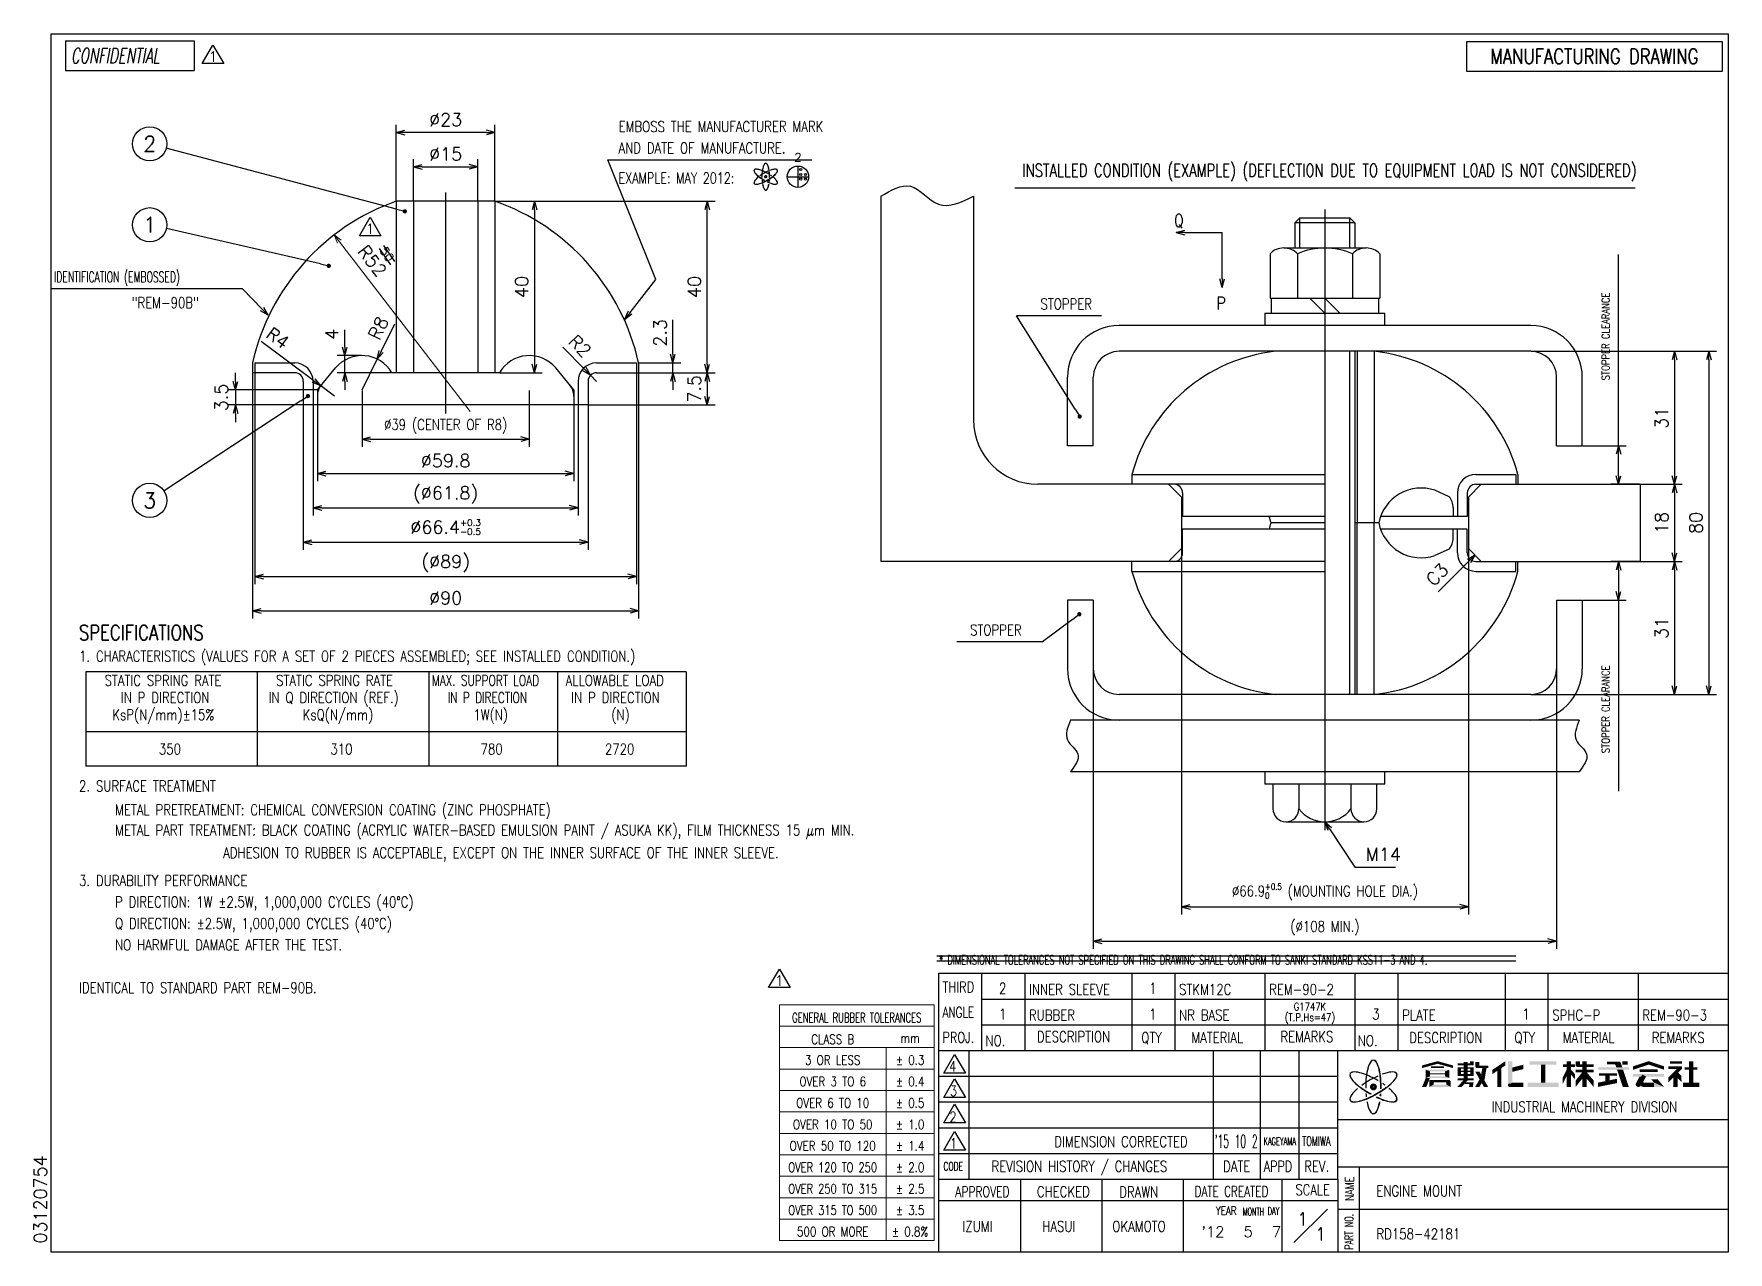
# Model space of a CAD drawing. Extents: x 4 to 399, y 0 to 284.
import ezdxf
from ezdxf.enums import TextEntityAlignment as Align

# ---------------------------------------------------------------- set-up
doc = ezdxf.new("R2010")
doc.units = 0
doc.header["$LTSCALE"] = 8
doc.linetypes.add('CENTER', pattern=[50.8, 31.75, -6.35, 6.35, -6.35])
doc.layers.get('0').update_dxf_attribs({"linetype": 'CONTINUOUS'})
for name, color, linetype in [('1', 4, 'CONTINUOUS'), ('CENTER', 1, 'CENTER'), ('GAWA', 2, 'CONTINUOUS'), ('SCALE', 4, 'CONTINUOUS')]:
    doc.layers.add(name, color=color, linetype=linetype)
for name, color, linetype, lineweight in [('AM_1', 4, 'CONTINUOUS', 20), ('AM_5_SCALE', 4, 'CONTINUOUS', 20), ('AM_6_TEXT', 4, 'CONTINUOUS', 20)]:
    doc.layers.add(name, color=color, linetype=linetype, lineweight=lineweight)
doc.styles.add('ITL-SET', font='ITALIC', dxfattribs={"bigfont": 'BIGFONT'})
doc.styles.add('ROMANS_EN', font='romans.shx')
doc.styles.get("Standard").update_dxf_attribs({"font": 'TXT', "bigfont": 'BIGFONT'})
doc.dimstyles.new('AM_JIS$4', dxfattribs={"dimtxt": 3, "dimasz": 2, "dimexe": 1.8, "dimexo": 1, "dimgap": 1.5, "dimtad": 3, "dimdec": 3, "dimzin": 9, "dimtxsty": 'STANDARD', "dimblk": 'OPEN30', "dimcen": 1, "dimclrd": 256, "dimclre": 256, "dimclrt": 4, "dimazin": 2, "dimtm": 1e-09, "dimtfac": 0.71, "dimtdec": 3, "dimtmove": 0, "dimatfit": 3, "dimldrblk": 'OPEN30', "dimlwd": -1, "dimlwe": -1, "dimarcsym": 1})
doc.dimstyles.new('YAZ1', dxfattribs={"dimtxt": 3, "dimasz": 2, "dimexe": 1.8, "dimexo": 0.1, "dimgap": 0, "dimtad": 1, "dimdec": 3, "dimzin": 9, "dimtxsty": 'STANDARD', "dimblk": 'YAZ1', "dimblk1": 'YAZ1', "dimblk2": 'YAZ1', "dimsah": 1, "dimcen": 0.1, "dimclrd": 256, "dimclre": 256, "dimclrt": 256, "dimazin": 3, "dimtfac": 1, "dimtdec": 3, "dimtmove": 2, "dimatfit": 3, "dimldrblk": 'YAZ1', "dimtvp": 1, "dimtzin": 9})
doc.dimstyles.new('YAZ1$4', dxfattribs={"dimtxt": 3, "dimasz": 2, "dimexe": 1.8, "dimexo": 0.1, "dimtad": 1, "dimdec": 3, "dimzin": 9, "dimtxsty": 'STANDARD', "dimblk1": 'YAZ1', "dimblk2": 'YAZ1', "dimsah": 1, "dimcen": 0.1, "dimclrd": 256, "dimclre": 256, "dimclrt": 256, "dimazin": 3, "dimtfac": 1, "dimtdec": 3, "dimtmove": 0, "dimatfit": 1, "dimldrblk": 'YAZ1', "dimtvp": 1, "dimtzin": 9})

msp = doc.modelspace()

# ---------------------------------------------------------------- texts
at = {"layer": '1', "style": 'ROMANS_EN', "width": 0.643045}
msp.add_text('* DIMENSIONAL TOLERANCES NOT SPECIFIED ON THIS DRAWING SHALL CONFORM TO SANKI STANDARD KSS11-3 AND 4.', height=2.2, dxfattribs=at).set_placement((215.0291, 67.04))
at = {"layer": 'GAWA', "color": 0, "style": 'ITL-SET', "width": 0.65}
msp.add_text('CONFIDENTIAL', height=3.5, dxfattribs=at).set_placement((12.6385, 277.1839))
at = {"layer": 'SCALE', "style": 'ROMANS_EN', "width": 0.8}
msp.add_text('MANUFACTURING DRAWING', height=3.5, dxfattribs=at).set_placement((367.8383, 278.7456), align=Align.MIDDLE_CENTER)
at = {"layer": 'SCALE', "style": 'ROMANS_EN'}
for s, height, width, p in [('EMBOSS THE MANUFACTURER MARK', 2.5, 0.8, (140.3185, 261.1494)), ('AND DATE OF MANUFACTURE.', 2.5, 0.8, (140.3185, 256.1494)), ('INSTALLED CONDITION (EXAMPLE) (DEFLECTION DUE TO EQUIPMENT LOAD IS NOT CONSIDERED)', 3, 0.747368, (234.4448, 250.6828)), ('EXAMPLE: MAY 2012:', 2.5, 0.763458, (140.3185, 249.1494)), ('Q', 3, 0.8, (269.8139, 238.9901)), ('IDENTIFICATION (EMBOSSED)', 2.5, 0.626948, (8.7, 226.0893)), ('"REM-90B"', 2.5, 0.8, (26.783, 220.0893)), ('STOPPER', 2.5, 0.8, (238.6852, 219.7747)), ('P', 3, 0.8, (279.7249, 219.7117)), ('SPECIFICATIONS', 3.5, 0.8, (14.5266, 142.6797)), ('STOPPER', 2.5, 0.8, (222.2781, 143.7673)), ('1. CHARACTERISTICS (VALUES FOR A SET OF 2 PIECES ASSEMBLED; SEE INSTALLED CONDITION.)', 2.5, 0.8, (14.5266, 137.6797)), ('STATIC SPRING RATE', 2.5, 0.8, (20.4832, 132.0278)), ('STATIC SPRING RATE', 2.5, 0.8, (60.4832, 132.0278)), ('MAX. SUPPORT LOAD', 2.5, 0.71767, (96.7803, 132.0278)), ('ALLOWABLE LOAD', 2.5, 0.8, (127.9846, 132.0278)), ('IN P DIRECTION', 2.5, 0.8, (24.2599, 128.0278)), ('IN Q DIRECTION (REF.)', 2.5, 0.8, (58.7175, 128.0278)), ('IN P DIRECTION', 2.5, 0.71767, (100.4763, 128.0278)), ('IN P DIRECTION', 2.5, 0.8, (129.2599, 128.0278)), ('KsP(N/mm)±15%', 2.5, 0.8, (22.2979, 124.0278)), ('KsQ(N/mm)', 2.5, 0.8, (66.6632, 124.0278)), ('1W(N)', 2.5, 0.8, (106.4699, 124.0278)), ('(N)', 2.5, 0.8, (138.6279, 124.0278)), ('350', 2.5, 0.8, (33.1375, 116.0278)), ('310', 2.5, 0.8, (73.1375, 116.0278)), ('780', 2.5, 0.8, (108.1375, 116.0278)), ('2720', 2.5, 0.8, (137.1565, 116.0278)), ('2. SURFACE TREATMENT', 2.5, 0.8, (14.5266, 107.4191)), ('METAL PRETREATMENT: CHEMICAL CONVERSION COATING (ZINC PHOSPHATE)', 2.5, 0.8, (22.9266, 101.8552)), ('METAL PART TREATMENT: BLACK COATING (ACRYLIC WATER-BASED EMULSION PAINT / ASUKA KK), FILM THICKNESS 15 µm MIN.', 2.5, 0.8, (22.9266, 97.1258)), ('ADHESION TO RUBBER IS ACCEPTABLE, EXCEPT ON THE INNER SURFACE OF THE INNER SLEEVE.', 2.5, 0.8, (48.1266, 91.8401)), ('3. DURABILITY PERFORMANCE', 2.5, 0.8, (14.5266, 85.3722)), ('P DIRECTION: 1W ±2.5W, 1,000,000 CYCLES (40%%dC)', 2.5, 0.8, (22.9266, 80.3722)), ('Q DIRECTION: ±2.5W, 1,000,000 CYCLES (40%%dC)', 2.5, 0.8, (22.9266, 75.3722)), ('NO HARMFUL DAMAGE AFTER THE TEST.', 2.5, 0.8, (22.9266, 70.3722)), ('IDENTICAL TO STANDARD PART REM-90B.', 2.5, 0.8, (14.5266, 60.3722)), ('2', 2.5, 0.8, (229.019, 60.25)), ('INNER SLEEVE', 2.5, 0.8, (236, 60)), ('1', 2.5, 0.8, (264.019, 60.25)), ('STKM12C', 2.5, 0.8, (271, 60)), ('REM-90-2', 2.5, 0.8, (292, 60)), ('1', 2.5, 0.8, (229.019, 54.25)), ('RUBBER', 2.5, 0.8, (236, 54)), ('1', 2.5, 0.8, (264.019, 54.25)), ('NR BASE', 2.5, 0.8, (271, 54)), ('3', 2.5, 0.8, (316.019, 54.25)), ('PLATE', 2.5, 0.8, (323, 54)), ('1', 2.5, 0.8, (351.019, 54.25)), ('SPHC-P', 2.5, 0.8, (358, 54)), ('REM-90-3', 2.5, 0.8, (379, 54)), ('DIMENSION CORRECTED', 2.5, 0.8, (241.8911, 24.4844)), ('KAGEYAMA', 1.8, 0.532558, (290.7, 24.9439)), ('TOMIWA', 2.2, 0.627215, (299.7, 24.7439)), ('ENGINE MOUNT', 2.5, 0.8, (317, 13)), ('IZUMI', 2.5, 0.8, (220.4868, 4.75)), ('HASUI', 2.5, 0.8, (239.1119, 4.75)), ('OKAMOTO', 2.5, 0.8, (255.4318, 4.75)), ('RD158-42181', 2.5, 0.8, (317, 3))]:
    msp.add_text(s, height=height, dxfattribs=dict(at, width=width)).set_placement(p)
at = {"layer": 'SCALE'}
for s, height, p in [('2', 2, (182.1259, 254.2154)), ('1', 3, (304, 2.7))]:
    msp.add_text(s, height=height, dxfattribs=at).set_placement(p, align=Align.CENTER)
msp.add_text('50', height=2, rotation=304.406561, dxfattribs=at).set_placement((86.4531, 230.6355), align=Align.RIGHT)
for s, rotation, p in [('C3', 45, (330.3532, 155.0245)), ('03120754', 90, (7, 2))]:
    msp.add_text(s, height=3, rotation=rotation, dxfattribs=at).set_placement(p)
for s, p in [('M14', (314.4796, 91.2276)), ('1', (298.5, 6.2))]:
    msp.add_text(s, height=3, dxfattribs=at).set_placement(p)
at = {"layer": 'SCALE', "style": 'ROMANS_EN', "width": 0.8}
for s, p in [('(T.P.Hs=47)', (301.5, 53.85)), ('G1747K', (301.5, 56.35))]:
    msp.add_text(s, height=1.8, dxfattribs=at).set_placement(p, align=Align.CENTER)
at = {"layer": 'SCALE', "width": 0.602207}
msp.add_text("'15 10 2", height=3, dxfattribs=at).set_placement((279.3092, 24.3489), (289.3058, 24.3489), align=Align.FIT)
at = {"layer": 'SCALE'}
msp.add_text("'12  5  7", height=2.5, dxfattribs=at).set_placement((285.5, 6), align=Align.TOP_CENTER)

# ---------------------------------------------------------------- blocks, each defined once
blk = doc.blocks.new('YAZ1')
for p, q in [((0, 0), (-1, 0.27)), ((0, 0), (-1, -0.27)), ((-1, 0), (0, 0))]:
    blk.add_line(p, q)
blk = doc.blocks.new('*D4')
at = {"layer": 'SCALE', "lineweight": -2, "transparency": 16777216}
for p, q in [((373.44, 188), (373.44, 232.56)), ((365.1, 188), (375.24, 188)), ((373.44, 181), (373.44, 186)), ((378.4, 179), (371.64, 179))]:
    blk.add_line(p, q, dxfattribs=at)
at = {"layer": 'SCALE', "lineweight": -2, "transparency": 16777216, "xscale": 2, "yscale": 2, "zscale": 2}
for p, rotation in [((373.44, 188), 90), ((373.44, 179), 270)]:
    blk.add_blockref('YAZ1', p, dxfattribs=dict(at, rotation=rotation))
at = {"layer": 'SCALE', "transparency": 16777216, "insert": (370.44, 213.46), "char_height": 1.8, "attachment_point": 5, "rotation": 90, "style": 'ROMANS_EN'}
blk.add_mtext('\\A1;{\\W0.80;STOPPER CLEARANCE}', dxfattribs=at)
blk = doc.blocks.new('*D5')
at = {"layer": 'SCALE', "lineweight": -2, "transparency": 16777216}
for p, q in [((353.1, 210), (388.3, 210)), ((386.5, 208), (386.5, 181)), ((378.6, 179), (388.3, 179))]:
    blk.add_line(p, q, dxfattribs=at)
at = {"layer": 'SCALE', "lineweight": -2, "transparency": 16777216, "xscale": 2, "yscale": 2, "zscale": 2}
for p, rotation in [((386.5, 210), 90), ((386.5, 179), 270)]:
    blk.add_blockref('YAZ1', p, dxfattribs=dict(at, rotation=rotation))
at = {"layer": 'SCALE', "transparency": 16777216, "insert": (383.5, 194.5), "char_height": 3, "attachment_point": 5, "rotation": 90}
blk.add_mtext('\\A1;31', dxfattribs=at)
blk = doc.blocks.new('*D6')
at = {"layer": 'SCALE', "lineweight": -2, "transparency": 16777216}
for p, q in [((378.6, 179), (388.3, 179)), ((386.5, 177), (386.5, 163)), ((378.6, 161), (388.3, 161))]:
    blk.add_line(p, q, dxfattribs=at)
at = {"layer": 'SCALE', "lineweight": -2, "transparency": 16777216, "xscale": 2, "yscale": 2, "zscale": 2}
for p, rotation in [((386.5, 179), 90), ((386.5, 161), 270)]:
    blk.add_blockref('YAZ1', p, dxfattribs=dict(at, rotation=rotation))
at = {"layer": 'SCALE', "transparency": 16777216, "insert": (383.5, 170), "char_height": 3, "attachment_point": 5, "rotation": 90}
blk.add_mtext('\\A1;18', dxfattribs=at)
blk = doc.blocks.new('*D7')
at = {"layer": 'SCALE', "lineweight": -2, "transparency": 16777216}
for p, q in [((378.6, 161), (388.3, 161)), ((386.5, 159), (386.5, 132)), ((353.1, 130), (388.3, 130))]:
    blk.add_line(p, q, dxfattribs=at)
at = {"layer": 'SCALE', "lineweight": -2, "transparency": 16777216, "xscale": 2, "yscale": 2, "zscale": 2}
for p, rotation in [((386.5, 161), 90), ((386.5, 130), 270)]:
    blk.add_blockref('YAZ1', p, dxfattribs=dict(at, rotation=rotation))
at = {"layer": 'SCALE', "transparency": 16777216, "insert": (383.5, 145.5), "char_height": 3, "attachment_point": 5, "rotation": 90}
blk.add_mtext('\\A1;31', dxfattribs=at)
blk = doc.blocks.new('*D8')
at = {"layer": 'SCALE', "lineweight": -2, "transparency": 16777216}
for p, q in [((353.1, 210), (396.3, 210)), ((394.5, 208), (394.5, 132)), ((353.1, 130), (396.3, 130))]:
    blk.add_line(p, q, dxfattribs=at)
at = {"layer": 'SCALE', "lineweight": -2, "transparency": 16777216, "xscale": 2, "yscale": 2, "zscale": 2}
for p, rotation in [((394.5, 210), 90), ((394.5, 130), 270)]:
    blk.add_blockref('YAZ1', p, dxfattribs=dict(at, rotation=rotation))
at = {"layer": 'SCALE', "transparency": 16777216, "insert": (391.5, 170), "char_height": 3, "attachment_point": 5, "rotation": 90}
blk.add_mtext('\\A1;80', dxfattribs=at)
blk = doc.blocks.new('*D9')
at = {"layer": 'SCALE', "lineweight": -2, "transparency": 16777216}
for p, q in [((271.55, 163.9), (271.55, 78.72)), ((338.45, 163.9), (338.45, 78.72)), ((273.55, 80.52), (336.45, 80.52))]:
    blk.add_line(p, q, dxfattribs=at)
at = {"layer": 'SCALE', "lineweight": -2, "transparency": 16777216, "xscale": 2, "yscale": 2, "zscale": 2, "rotation": 180}
blk.add_blockref('YAZ1', (271.55, 80.52), dxfattribs=at)
at = {"layer": 'SCALE', "lineweight": -2, "transparency": 16777216, "xscale": 2, "yscale": 2, "zscale": 2}
blk.add_blockref('YAZ1', (338.45, 80.52), dxfattribs=at)
at = {"layer": 'SCALE', "transparency": 16777216, "insert": (305, 84.02), "char_height": 2.5, "attachment_point": 5, "style": 'ROMANS_EN'}
blk.add_mtext('\\A1;{\\W0.80;%%c66.9{\\H1.500000;\\S+0.5^ 0;} (MOUNTING HOLE DIA.)}', dxfattribs=at)
blk = doc.blocks.new('*D10')
at = {"layer": 'SCALE', "lineweight": -2, "transparency": 16777216}
for p, q in [((251, 135.9), (251, 70.72)), ((359, 135.9), (359, 70.72)), ((253, 72.52), (357, 72.52))]:
    blk.add_line(p, q, dxfattribs=at)
at = {"layer": 'SCALE', "lineweight": -2, "transparency": 16777216, "xscale": 2, "yscale": 2, "zscale": 2, "rotation": 180}
blk.add_blockref('YAZ1', (251, 72.52), dxfattribs=at)
at = {"layer": 'SCALE', "lineweight": -2, "transparency": 16777216, "xscale": 2, "yscale": 2, "zscale": 2}
blk.add_blockref('YAZ1', (359, 72.52), dxfattribs=at)
at = {"layer": 'SCALE', "transparency": 16777216, "insert": (305, 75.52), "char_height": 2.5, "attachment_point": 5, "style": 'ROMANS_EN'}
blk.add_mtext('\\A1;{\\W0.80;(%%C108 MIN.)}', dxfattribs=at)
blk = doc.blocks.new('DOT1', base_point=(184, 131))
blk.add_line((183, 131), (184, 131))
at = {"const_width": 0.25}
blk.add_lwpolyline([(183.875, 131, 1), (184.125, 131, 1)], format="xyb", close=True, dxfattribs=at)
blk = doc.blocks.new('*D11')
at = {"layer": 'SCALE', "lineweight": -2, "transparency": 16777216}
for p, q in [((378.4, 161), (371.64, 161)), ((373.44, 159), (373.44, 154)), ((365.1, 152), (375.24, 152)), ((373.44, 152), (373.44, 107.44))]:
    blk.add_line(p, q, dxfattribs=at)
at = {"layer": 'SCALE', "lineweight": -2, "transparency": 16777216, "xscale": 2, "yscale": 2, "zscale": 2}
for p, rotation in [((373.44, 161), 90), ((373.44, 152), 270)]:
    blk.add_blockref('YAZ1', p, dxfattribs=dict(at, rotation=rotation))
at = {"layer": 'SCALE', "transparency": 16777216, "insert": (370.44, 126.54), "char_height": 1.8, "attachment_point": 5, "rotation": 90, "style": 'ROMANS_EN'}
blk.add_mtext('\\A1;{\\W0.80;STOPPER CLEARANCE}', dxfattribs=at)
blk = doc.blocks.new('*D25')
at = {"layer": 'SCALE', "lineweight": -2, "transparency": 16777216}
for p, q in [((80.5, 200.9), (80.5, 187.7)), ((119.5, 200.9), (119.5, 187.7)), ((82.5, 189.5), (117.5, 189.5))]:
    blk.add_line(p, q, dxfattribs=at)
at = {"layer": 'SCALE', "lineweight": -2, "transparency": 16777216, "xscale": 2, "yscale": 2, "zscale": 2, "rotation": 180}
blk.add_blockref('YAZ1', (80.5, 189.5), dxfattribs=at)
at = {"layer": 'SCALE', "lineweight": -2, "transparency": 16777216, "xscale": 2, "yscale": 2, "zscale": 2}
blk.add_blockref('YAZ1', (119.5, 189.5), dxfattribs=at)
at = {"layer": 'SCALE', "transparency": 16777216, "insert": (100, 192.5), "char_height": 2.5, "attachment_point": 5, "style": 'ROMANS_EN'}
blk.add_mtext('\\A1;{\\W0.80;%%C39 (CENTER OF R8)}', dxfattribs=at)
blk = doc.blocks.new('*D22')
at = {"layer": 'SCALE', "lineweight": -2, "transparency": 16777216}
for p, q in [((92.5, 245.1), (92.5, 254.8)), ((94.5, 253), (105.5, 253)), ((107.5, 245.1), (107.5, 254.8))]:
    blk.add_line(p, q, dxfattribs=at)
at = {"layer": 'SCALE', "lineweight": -2, "transparency": 16777216, "xscale": 2, "yscale": 2, "zscale": 2, "rotation": 180}
blk.add_blockref('YAZ1', (92.5, 253), dxfattribs=at)
at = {"layer": 'SCALE', "lineweight": -2, "transparency": 16777216, "xscale": 2, "yscale": 2, "zscale": 2}
blk.add_blockref('YAZ1', (107.5, 253), dxfattribs=at)
at = {"layer": 'SCALE', "transparency": 16777216, "insert": (100, 256), "char_height": 3, "attachment_point": 5}
blk.add_mtext('\\A1;%%C15', dxfattribs=at)
blk = doc.blocks.new('*D21')
at = {"layer": 'SCALE', "lineweight": -2, "transparency": 16777216}
for p, q in [((88.5, 245.1), (88.5, 262.8)), ((109.5, 261), (90.5, 261)), ((111.5, 245.1), (111.5, 262.8))]:
    blk.add_line(p, q, dxfattribs=at)
at = {"layer": 'SCALE', "lineweight": -2, "transparency": 16777216, "xscale": 2, "yscale": 2, "zscale": 2, "rotation": 180}
blk.add_blockref('YAZ1', (88.5, 261), dxfattribs=at)
at = {"layer": 'SCALE', "lineweight": -2, "transparency": 16777216, "xscale": 2, "yscale": 2, "zscale": 2}
blk.add_blockref('YAZ1', (111.5, 261), dxfattribs=at)
at = {"layer": 'SCALE', "transparency": 16777216, "insert": (100, 264), "char_height": 3, "attachment_point": 5}
blk.add_mtext('\\A1;%%C23', dxfattribs=at)
blk = doc.blocks.new('*D18')
at = {"layer": 'SCALE', "lineweight": -2, "transparency": 16777216}
for p, q in [((66.8, 197.4), (66.8, 163.7)), ((133.2, 197.4), (133.2, 163.7)), ((68.8, 165.5), (131.2, 165.5))]:
    blk.add_line(p, q, dxfattribs=at)
at = {"layer": 'SCALE', "lineweight": -2, "transparency": 16777216, "xscale": 2, "yscale": 2, "zscale": 2, "rotation": 180}
blk.add_blockref('YAZ1', (66.8, 165.5), dxfattribs=at)
at = {"layer": 'SCALE', "lineweight": -2, "transparency": 16777216, "xscale": 2, "yscale": 2, "zscale": 2}
blk.add_blockref('YAZ1', (133.2, 165.5), dxfattribs=at)
at = {"layer": 'SCALE', "transparency": 16777216, "insert": (100, 169), "char_height": 3, "attachment_point": 5}
blk.add_mtext('\\A1;%%C66.4{\\H1.500000;\\S+0.3^ -0.5;}', dxfattribs=at)
blk = doc.blocks.new('*D17')
at = {"layer": 'SCALE', "lineweight": -2, "transparency": 16777216}
for p, q in [((69.1, 197.4), (69.1, 171.7)), ((130.9, 197.4), (130.9, 171.7)), ((71.1, 173.5), (128.9, 173.5))]:
    blk.add_line(p, q, dxfattribs=at)
at = {"layer": 'SCALE', "lineweight": -2, "transparency": 16777216, "xscale": 2, "yscale": 2, "zscale": 2, "rotation": 180}
blk.add_blockref('YAZ1', (69.1, 173.5), dxfattribs=at)
at = {"layer": 'SCALE', "lineweight": -2, "transparency": 16777216, "xscale": 2, "yscale": 2, "zscale": 2}
blk.add_blockref('YAZ1', (130.9, 173.5), dxfattribs=at)
at = {"layer": 'SCALE', "transparency": 16777216, "insert": (100, 176.5), "char_height": 3, "attachment_point": 5}
blk.add_mtext('\\A1;(%%C61.8)', dxfattribs=at)
blk = doc.blocks.new('*D16')
at = {"layer": 'SCALE', "lineweight": -2, "transparency": 16777216}
for p, q in [((70.1, 197.4), (70.1, 179.7)), ((129.9, 197.4), (129.9, 179.7)), ((72.1, 181.5), (127.9, 181.5))]:
    blk.add_line(p, q, dxfattribs=at)
at = {"layer": 'SCALE', "lineweight": -2, "transparency": 16777216, "xscale": 2, "yscale": 2, "zscale": 2, "rotation": 180}
blk.add_blockref('YAZ1', (70.1, 181.5), dxfattribs=at)
at = {"layer": 'SCALE', "lineweight": -2, "transparency": 16777216, "xscale": 2, "yscale": 2, "zscale": 2}
blk.add_blockref('YAZ1', (129.9, 181.5), dxfattribs=at)
at = {"layer": 'SCALE', "transparency": 16777216, "insert": (100, 184.5), "char_height": 3, "attachment_point": 5}
blk.add_mtext('\\A1;%%C59.8', dxfattribs=at)
blk = doc.blocks.new('*D13')
at = {"layer": 'SCALE', "lineweight": -2, "transparency": 16777216}
for p, q in [((55, 204.9), (55, 147.7)), ((145, 204.9), (145, 147.7)), ((57, 149.5), (143, 149.5))]:
    blk.add_line(p, q, dxfattribs=at)
at = {"layer": 'SCALE', "lineweight": -2, "transparency": 16777216, "xscale": 2, "yscale": 2, "zscale": 2, "rotation": 180}
blk.add_blockref('YAZ1', (55, 149.5), dxfattribs=at)
at = {"layer": 'SCALE', "lineweight": -2, "transparency": 16777216, "xscale": 2, "yscale": 2, "zscale": 2}
blk.add_blockref('YAZ1', (145, 149.5), dxfattribs=at)
at = {"layer": 'SCALE', "transparency": 16777216, "insert": (100, 152.5), "char_height": 3, "attachment_point": 5}
blk.add_mtext('\\A1;%%C90', dxfattribs=at)
blk = doc.blocks.new('*D12')
at = {"layer": 'SCALE', "lineweight": -2, "transparency": 16777216}
for p, q in [((55.5, 204.9), (55.5, 155.7)), ((144.5, 204.9), (144.5, 155.7)), ((57.5, 157.5), (142.5, 157.5))]:
    blk.add_line(p, q, dxfattribs=at)
at = {"layer": 'SCALE', "lineweight": -2, "transparency": 16777216, "xscale": 2, "yscale": 2, "zscale": 2, "rotation": 180}
blk.add_blockref('YAZ1', (55.5, 157.5), dxfattribs=at)
at = {"layer": 'SCALE', "lineweight": -2, "transparency": 16777216, "xscale": 2, "yscale": 2, "zscale": 2}
blk.add_blockref('YAZ1', (144.5, 157.5), dxfattribs=at)
at = {"layer": 'SCALE', "transparency": 16777216, "insert": (100, 160.5), "char_height": 3, "attachment_point": 5}
blk.add_mtext('\\A1;(%%C89)', dxfattribs=at)
blk = doc.blocks.new('BALOON')
at = {"layer": 'SCALE', "linetype": 'Continuous'}
blk.add_circle((0, 0), 5, dxfattribs=at)
blk.add_attdef('NO', text='', height=4.5, dxfattribs=at).set_placement((0, 0), align=Align.MIDDLE_CENTER)
blk = doc.blocks.new('*D27')
at = {"layer": 'SCALE', "lineweight": -2, "transparency": 16777216}
for p, q in [((69.28, 203.13), (56.99, 212.25)), ((74.1, 199.56), (70.89, 201.94))]:
    blk.add_line(p, q, dxfattribs=at)
at = {"layer": 'SCALE', "lineweight": -2, "transparency": 16777216, "xscale": 2, "yscale": 2, "zscale": 2, "rotation": 323.4439698680018}
blk.add_blockref('YAZ1', (70.89, 201.94), dxfattribs=at)
at = {"layer": 'SCALE', "transparency": 16777216, "insert": (60.85, 213.11), "char_height": 3, "attachment_point": 5, "rotation": 323.444}
blk.add_mtext('\\A1;R4', dxfattribs=at)
blk = doc.blocks.new('*D23')
at = {"layer": 'SCALE', "lineweight": -2, "transparency": 16777216}
for p, q in [((76.47, 211), (76.47, 215)), ((80.4, 209), (74.67, 209)), ((76.47, 205), (76.47, 209)), ((87.33, 205), (74.67, 205)), ((76.47, 203), (76.47, 201))]:
    blk.add_line(p, q, dxfattribs=at)
at = {"layer": 'SCALE', "lineweight": -2, "transparency": 16777216, "xscale": 2, "yscale": 2, "zscale": 2}
for p, rotation in [((76.47, 209), 270), ((76.47, 205), 90)]:
    blk.add_blockref('YAZ1', p, dxfattribs=dict(at, rotation=rotation))
at = {"layer": 'SCALE', "transparency": 16777216, "insert": (73.47, 214), "char_height": 3, "attachment_point": 5, "rotation": 90}
blk.add_mtext('\\A1;4', dxfattribs=at)
blk = doc.blocks.new('*D26')
at = {"layer": 'SCALE', "lineweight": -2, "transparency": 16777216}
for p, q in [((51, 203), (51, 205)), ((70, 201), (49.2, 201)), ((66.7, 197.5), (49.2, 197.5)), ((51, 201), (51, 197.5)), ((51, 195.5), (51, 193.5))]:
    blk.add_line(p, q, dxfattribs=at)
at = {"layer": 'SCALE', "lineweight": -2, "transparency": 16777216, "xscale": 2, "yscale": 2, "zscale": 2}
for p, rotation in [((51, 201), 270), ((51, 197.5), 90)]:
    blk.add_blockref('YAZ1', p, dxfattribs=dict(at, rotation=rotation))
at = {"layer": 'SCALE', "transparency": 16777216, "insert": (47.7, 199.25), "char_height": 3, "attachment_point": 5, "rotation": 90}
blk.add_mtext('\\A1;3.5', dxfattribs=at)
blk = doc.blocks.new('*D24')
at = {"layer": 'SCALE', "lineweight": -2, "transparency": 16777216}
for p, q in [((84.94, 209.96), (88.13, 216.39)), ((80.5, 201), (84.06, 208.17))]:
    blk.add_line(p, q, dxfattribs=at)
at = {"layer": 'SCALE', "lineweight": -2, "transparency": 16777216, "xscale": 2, "yscale": 2, "zscale": 2, "rotation": 243.6145258812933}
blk.add_blockref('YAZ1', (84.06, 208.17), dxfattribs=at)
at = {"layer": 'SCALE', "transparency": 16777216, "insert": (84.3, 215.4), "char_height": 3, "attachment_point": 5, "rotation": 63.6145}
blk.add_mtext('\\A1;R8', dxfattribs=at)
blk = doc.blocks.new('*D19')
at = {"layer": 'SCALE', "lineweight": -2, "transparency": 16777216}
for p, q in [((111.6, 245), (162.8, 245)), ((161, 207), (161, 243)), ((145.1, 205), (162.8, 205))]:
    blk.add_line(p, q, dxfattribs=at)
at = {"layer": 'SCALE', "lineweight": -2, "transparency": 16777216, "xscale": 2, "yscale": 2, "zscale": 2}
for p, rotation in [((161, 245), 90), ((161, 205), 270)]:
    blk.add_blockref('YAZ1', p, dxfattribs=dict(at, rotation=rotation))
at = {"layer": 'SCALE', "transparency": 16777216, "insert": (158, 225), "char_height": 3, "attachment_point": 5, "rotation": 90}
blk.add_mtext('\\A1;40', dxfattribs=at)
blk = doc.blocks.new('*D15')
at = {"layer": 'SCALE', "lineweight": -2, "transparency": 16777216}
for p, q in [((145.1, 205), (162.8, 205)), ((161, 203), (161, 199.5)), ((133.3, 197.5), (162.8, 197.5))]:
    blk.add_line(p, q, dxfattribs=at)
at = {"layer": 'SCALE', "lineweight": -2, "transparency": 16777216, "xscale": 2, "yscale": 2, "zscale": 2}
for p, rotation in [((161, 205), 90), ((161, 197.5), 270)]:
    blk.add_blockref('YAZ1', p, dxfattribs=dict(at, rotation=rotation))
at = {"layer": 'SCALE', "transparency": 16777216, "insert": (158, 201.25), "char_height": 3, "attachment_point": 5, "rotation": 90}
blk.add_mtext('\\A1;7.5', dxfattribs=at)
blk = doc.blocks.new('*D20')
at = {"layer": 'SCALE', "lineweight": -2, "transparency": 16777216}
for p, q in [((111.6, 245), (122.54, 245)), ((120.74, 243), (120.74, 207)), ((112.67, 205), (122.54, 205))]:
    blk.add_line(p, q, dxfattribs=at)
at = {"layer": 'SCALE', "lineweight": -2, "transparency": 16777216, "xscale": 2, "yscale": 2, "zscale": 2}
for p, rotation in [((120.74, 245), 90), ((120.74, 205), 270)]:
    blk.add_blockref('YAZ1', p, dxfattribs=dict(at, rotation=rotation))
at = {"layer": 'SCALE', "transparency": 16777216, "insert": (117.74, 225), "char_height": 3, "attachment_point": 5, "rotation": 90}
blk.add_mtext('\\A1;40', dxfattribs=at)
blk = doc.blocks.new('*D28')
at = {"layer": 'SCALE', "lineweight": -2, "transparency": 16777216}
for p, q in [((132.39, 205.85), (127.36, 210.97)), ((135.2, 203), (133.8, 204.43))]:
    blk.add_line(p, q, dxfattribs=at)
at = {"layer": 'SCALE', "lineweight": -2, "transparency": 16777216, "xscale": 2, "yscale": 2, "zscale": 2, "rotation": 314.5401509298226}
blk.add_blockref('YAZ1', (133.8, 204.43), dxfattribs=at)
at = {"layer": 'SCALE', "transparency": 16777216, "insert": (131.31, 211.23), "char_height": 3, "attachment_point": 5, "rotation": 314.5402}
blk.add_mtext('\\A1;R2', dxfattribs=at)
blk = doc.blocks.new('*D14')
at = {"layer": 'SCALE', "lineweight": -2, "transparency": 16777216}
for p, q in [((153, 209.3), (153, 217.3)), ((145.1, 207.3), (154.8, 207.3)), ((153, 205), (153, 207.3)), ((145.1, 205), (154.8, 205)), ((153, 203), (153, 201))]:
    blk.add_line(p, q, dxfattribs=at)
at = {"layer": 'SCALE', "lineweight": -2, "transparency": 16777216, "xscale": 2, "yscale": 2, "zscale": 2}
for p, rotation in [((153, 207.3), 270), ((153, 205), 90)]:
    blk.add_blockref('YAZ1', p, dxfattribs=dict(at, rotation=rotation))
at = {"layer": 'SCALE', "transparency": 16777216, "insert": (150, 214.3), "char_height": 3, "attachment_point": 5, "rotation": 90}
blk.add_mtext('\\A1;2.3', dxfattribs=at)
blk = doc.blocks.new('zuwaku')
at = {"layer": 'GAWA'}
for p, q in [((8, 0), (8, 284)), ((8, 284), (399, 284)), ((399, 284), (399, 0)), ((215, 65), (399, 65)), ((215, 0), (215, 65)), ((225, 47), (225, 65)), ((312, 65), (312, 47)), ((399, 65), (399, 0)), ((215, 47), (399, 47)), ((308, 30.91), (399, 30.91)), ((215, 17), (308, 17)), ((399, 0), (8, 0)), ((399, 0), (215, 0))]:
    blk.add_line(p, q, dxfattribs=at)
at = {"layer": 'GAWA', "color": 9}
for p, q in [((235, 65), (235, 47)), ((260, 65), (260, 47)), ((270, 65), (270, 47)), ((291, 65), (291, 47)), ((322, 65), (322, 47)), ((347, 65), (347, 47)), ((357, 65), (357, 47)), ((378, 65), (378, 47)), ((225, 59), (399, 59)), ((225, 53), (399, 53)), ((216.17, 41.74), (218.67, 46.07)), ((218.67, 46.07), (221.17, 41.74)), ((222, 47), (222, 17)), ((279, 17), (279, 47)), ((290, 17), (290, 47)), ((299, 17), (299, 47)), ((215, 41), (308, 41)), ((221.17, 41.74), (216.17, 41.74)), ((216.17, 36.04), (218.67, 40.37)), ((218.67, 40.37), (221.17, 36.04)), ((221.17, 36.04), (216.17, 36.04)), ((215, 35), (308, 35)), ((216.17, 30.13), (218.67, 34.46)), ((218.67, 34.46), (221.17, 30.13)), ((215, 29), (308, 29)), ((221.17, 30.13), (216.17, 30.13)), ((216.17, 23.78), (218.67, 28.11)), ((218.67, 28.11), (221.17, 23.78)), ((221.17, 23.78), (216.17, 23.78)), ((215, 23), (308, 23)), ((308, 19.91), (399, 19.91)), ((313, 19.91), (313, 0)), ((234, 17), (234, 0)), ((253, 17), (253, 0)), ((272, 0), (272, 17)), ((295, 0), (295, 17)), ((215, 12), (308, 12)), ((297.74, 2.26), (305.63, 10.02)), ((308, 10), (399, 10))]:
    blk.add_line(p, q, dxfattribs=at)
at = {"layer": 'GAWA', "color": 2}
for q in [(308, 47), (308, 0)]:
    blk.add_line((308, 17), q, dxfattribs=at)
at = {"layer": 'GAWA', "color": 8}
blk.add_line((387.26, 40.71), (388.12, 39.85), dxfattribs=at)
for points, const_width in [([(340.28, 43.3, 1.142857), (340.63, 43.3, 1.142857)], 0.4), ([(363.66, 43.59, 1), (364.06, 43.59, 1)], 0.4), ([(373.26, 43.91, 1), (373.76, 43.91, 1)], 0.5), ([(333.73, 39.71, 1), (334.13, 39.71, 1)], 0.4), ([(377.77, 39.11, 1), (378.37, 39.11, 1)], 0.6), ([(387.96, 43.11, 1), (388.16, 43.11, 1)], 0.2), ([(387.96, 42.79, 1), (388.16, 42.79, 1)], 0.2), ([(315.86, 38.51, 1), (316.76, 38.51, 1)], 0.702), ([(347.86, 38.91, 1), (348.26, 38.91, 1)], 0.4)]:
    blk.add_lwpolyline(points, format="xyb", close=True, dxfattribs=dict(at, const_width=const_width))
for points, const_width in [([(370.76, 44.11), (372.39, 44.11, -0.321798), (373.05, 43.63), (373.2, 43.2)], 0.6), ([(379.42, 41.15), (378.83, 40.04, 0.568326), (379.44, 39.01), (381.73, 39.01)], 1)]:
    blk.add_lwpolyline(points, format="xyb", dxfattribs=dict(at, const_width=const_width))
at = {"layer": 'GAWA', "color": 9}
for centre, radius, start, end in [((320.14, 41.48), 5.31, 145.2974, 163.9948), ((316.31, 44.13), 0.65, 90, 145.2974), ((316.31, 44.13), 0.6, 90, 145.2974), ((311.44, 41.32), 0.65, 94.7026, 150), ((311.44, 41.32), 0.6, 94.7026, 150), ((311.82, 36.68), 5.31, 76.0052, 94.7026), ((310.25, 30.39), 11.79, 66.7758, 76.0052), ((326.34, 21.14), 21.85, 120, 125.7357), ((329.77, 39.01), 15.27, 173.2242, 181.9026), ((328.02, 39.22), 13.5, 163.9948, 173.2242), ((306.29, 21.14), 21.85, 60, 66.7758), ((326.34, 21.14), 21.85, 114.3148, 120), ((310.02, 26.6), 15.27, 61.1646, 61.9026), ((322.37, 30.39), 11.79, 103.9948, 109.8782), ((320.8, 36.68), 5.31, 85.2974, 103.9948), ((321.18, 41.32), 0.6, 30, 85.2974), ((321.18, 41.32), 0.65, 30, 85.2974), ((311.44, 35.69), 0.65, 154.7026, 210), ((311.44, 35.69), 0.6, 154.7026, 210), ((315.65, 33.7), 5.31, 136.0052, 154.7026), ((320.31, 29.2), 11.79, 130.7431, 136.0052), ((336.36, 38.51), 21.85, 180, 180.8005), ((336.36, 38.51), 21.85, 184.0993, 186.0535), ((310.02, 26.6), 15.27, 53.7049, 56.208), ((311.08, 28.01), 13.5, 43.9948, 48.9857), ((316.97, 33.7), 5.31, 25.2974, 43.9948), ((321.18, 35.69), 0.6, 330, 25.2974), ((321.18, 35.69), 0.65, 330, 25.2974), ((326.37, 37.32), 11.79, 190.6994, 196.0052), ((320.14, 35.53), 5.31, 196.0052, 214.7026), ((316.31, 32.88), 0.65, 214.7026, 270), ((316.31, 32.88), 0.6, 214.7026, 270)]:
    blk.add_arc(centre, radius, start, end, dxfattribs=at)
at = {"layer": 'GAWA', "color": 8}
for centre, radius, start, end in [((316.31, 44.13), 0.65, 34.7026, 90), ((316.31, 44.13), 0.6, 34.7026, 90), ((311.44, 41.32), 0.65, 150, 205.2974), ((311.44, 41.32), 0.6, 150, 205.2974), ((321.18, 41.32), 0.6, 334.7026, 30), ((321.18, 41.32), 0.65, 334.7026, 30), ((311.44, 35.69), 0.65, 210, 265.2974), ((311.44, 35.69), 0.6, 210, 265.2974), ((316.31, 32.88), 0.6, 270, 325.2974), ((316.31, 32.88), 0.65, 270, 325.2974), ((321.18, 35.69), 0.6, 274.7026, 330), ((321.18, 35.69), 0.65, 274.7026, 330)]:
    blk.add_arc(centre, radius, start, end, dxfattribs=at)
at = {"layer": 'GAWA'}
for centre, radius, start, end in [((312.48, 41.48), 5.31, 16.0052, 34.7026), ((315.65, 43.31), 5.31, 205.2974, 223.9948), ((320.31, 47.81), 11.79, 223.9948, 233.2242), ((320.31, 47.81), 11.74, 223.9948, 233.2242), ((306.25, 39.69), 11.74, 6.7758, 16.0052), ((306.25, 39.69), 11.79, 6.7758, 16.0052), ((296.26, 38.51), 21.75, 0, 6.7758), ((296.26, 38.51), 21.85, 0, 6.7758), ((312.31, 47.81), 11.74, 306.7758, 316.0052), ((312.31, 47.81), 11.79, 306.7758, 316.0052), ((316.97, 43.31), 5.31, 316.0052, 334.7026), ((309.84, 48.29), 13.45, 283.9948, 293.2242), ((309.84, 48.29), 13.5, 283.9948, 293.2242), ((326.34, 55.87), 21.85, 233.2242, 240), ((326.34, 55.87), 21.75, 233.2242, 240), ((309.14, 49.91), 15.17, 293.2242, 301.9026), ((309.14, 49.91), 15.27, 293.2242, 301.9026), ((326.34, 55.87), 21.85, 240, 240.6897), ((326.34, 55.87), 21.75, 240, 240.9213), ((326.34, 55.87), 21.85, 244.4868, 246.7758), ((326.34, 55.87), 21.75, 244.5635, 246.7758), ((306.29, 55.87), 21.75, 300, 306.7758), ((306.29, 55.87), 21.85, 300, 306.7758), ((322.37, 46.63), 11.79, 246.7758, 256.0052), ((322.37, 46.63), 11.74, 246.7758, 256.0052), ((296.26, 38.51), 21.75, 354.4384, 355.7143), ((296.26, 38.51), 21.85, 354.3049, 355.8564), ((296.26, 38.51), 21.75, 358.9261, 360), ((296.26, 38.51), 21.85, 359.1171, 360), ((311.82, 40.34), 5.31, 265.2974, 283.9948), ((312.48, 35.53), 5.31, 325.2974, 343.9948), ((306.25, 37.32), 11.74, 343.9948, 348.9011), ((306.25, 37.32), 11.79, 343.9948, 348.8521), ((320.8, 40.34), 5.31, 256.0052, 274.7026)]:
    blk.add_arc(centre, radius, start, end, dxfattribs=at)
at = {"layer": 'GAWA', "color": 8}
for points in [[(327.66, 43.52), (331.26, 44.51), (327.66, 42.92), (331.26, 43.9)], [(331.26, 44.51), (334.86, 43.52), (331.26, 43.9), (334.86, 42.92)], [(335.96, 44.03), (338.86, 44.03), (335.96, 43.53), (339.66, 43.53)], [(337.31, 44.35), (338.31, 44.35), (337.31, 44.03), (338.31, 44.03)], [(337.31, 43.53), (338.31, 43.53), (337.31, 43.08), (338.31, 43.08)], [(338.86, 44.51), (339.66, 44.51), (338.86, 44.03), (339.66, 43.53)], [(340.08, 44.35), (341.03, 44.35), (340.08, 43.3), (341.03, 43.5)], [(340.08, 43.3), (341.03, 43.5), (340.48, 42.9), (341.03, 43.5)], [(341.03, 43.5), (343.06, 43.5), (340.48, 42.9), (343.06, 42.9)], [(344.06, 42.51), (347.06, 44.51), (344.06, 41.51), (347.06, 43.51)], [(347.66, 44.51), (348.66, 44.51), (347.66, 38.91), (348.66, 39.51)], [(348.66, 43.02), (351.26, 43.68), (348.66, 42.02), (351.26, 42.68)], [(352.76, 44.51), (358.96, 44.51), (352.76, 43.71), (358.96, 43.71)], [(355.36, 43.71), (356.36, 43.71), (355.36, 39.51), (356.36, 39.51)], [(360.47, 43.79), (363.27, 43.79), (360.47, 43.19), (363.27, 43.19)], [(361.37, 44.51), (362.37, 44.51), (361.37, 43.79), (362.37, 43.79)], [(363.46, 44.51), (364.46, 44.51), (363.46, 43.59), (364.46, 43.79)], [(363.46, 43.59), (364.46, 43.79), (363.86, 43.19), (364.46, 43.79)], [(364.46, 43.79), (367.66, 43.79), (363.86, 43.19), (367.66, 43.19)], [(365.01, 44.51), (366.01, 44.51), (365.01, 43.79), (366.01, 43.79)], [(372.47, 44.41), (373.51, 44.41), (372.91, 43.11), (373.99, 44.07)], [(372.91, 43.11), (373.99, 44.07), (372.91, 43.11), (374.31, 43.11)], [(374.36, 44.51), (375.56, 44.51), (374.36, 43.71), (375.56, 43.71)], [(376.86, 43.31), (380.46, 44.51), (376.86, 42.51), (380.46, 43.71)], [(380.46, 44.51), (384.06, 43.31), (380.46, 43.71), (384.06, 42.51)], [(385.46, 44.51), (388.26, 44.51), (385.46, 43.91), (388.26, 43.91)], [(389.86, 44.51), (390.86, 44.51), (389.86, 43.11), (390.86, 43.11)], [(328.51, 40.61), (329.49, 40.61), (327.66, 38.51), (328.64, 38.51)], [(328.51, 42.51), (329.51, 42.13), (328.51, 40.61), (329.51, 40.98)], [(328.51, 42.51), (334.01, 42.51), (329.51, 42.13), (333.01, 42.13)], [(329.51, 40.98), (333.01, 40.98), (328.51, 40.61), (334.01, 40.61)], [(329.33, 40.11), (330.33, 39.61), (329.33, 38.51), (330.33, 39.01)], [(329.33, 40.11), (333.93, 40.11), (330.33, 39.61), (333.33, 39.61)], [(329.51, 41.71), (333.01, 41.71), (329.51, 41.41), (333.01, 41.41)], [(329.76, 43.34), (332.76, 43.34), (329.76, 42.89), (332.76, 42.89)], [(333.01, 42.13), (334.01, 42.51), (333.01, 40.98), (334.01, 40.61)], [(333.33, 39.61), (333.93, 40.11), (333.33, 39.61), (334.33, 39.71)], [(333.33, 39.61), (334.33, 39.71), (333.33, 39.01), (334.33, 38.51)], [(337.31, 40.05), (338.31, 40.05), (335.86, 38.51), (336.86, 38.51)], [(335.96, 43.08), (339.66, 43.08), (336.71, 42.73), (338.91, 42.73)], [(335.96, 43.08), (336.71, 42.73), (335.96, 41.08), (336.71, 41.53)], [(336.71, 41.53), (338.91, 41.53), (335.96, 41.08), (339.66, 41.08)], [(335.96, 40.55), (339.66, 40.55), (335.96, 40.05), (339.66, 40.05)], [(336.71, 42.28), (338.91, 42.28), (336.71, 41.98), (338.91, 41.98)], [(337.31, 42.73), (338.31, 42.73), (337.31, 42.28), (338.31, 42.28)], [(337.31, 41.98), (338.31, 41.98), (337.31, 41.53), (338.31, 41.53)], [(337.31, 41.08), (338.31, 41.08), (337.31, 40.55), (338.31, 40.55)], [(337.82, 39.56), (339.66, 39.56), (337.5, 39.16), (338.7, 39.16)], [(338.7, 39.16), (339.66, 39.56), (338.59, 38.51), (339.49, 38.51)], [(338.91, 42.73), (339.66, 43.08), (338.91, 41.53), (339.66, 41.08)], [(340.03, 42.09), (341.03, 42.09), (342.06, 38.51), (343.06, 38.51)], [(341.06, 40.27), (341.55, 39.4), (340.03, 38.51), (341.03, 38.51)], [(341.68, 42.9), (342.68, 42.9), (341.42, 41.41), (342.18, 40.06)], [(345.16, 42.24), (346.16, 42.91), (345.16, 38.51), (346.16, 38.51)], [(347.66, 38.91), (348.66, 39.51), (348.06, 38.51), (348.66, 39.51)], [(348.66, 39.51), (351.26, 39.51), (348.06, 38.51), (351.26, 38.51)], [(352.26, 39.51), (359.46, 39.51), (352.26, 38.51), (359.46, 38.51)], [(360.46, 40.73), (361.36, 42.53), (360.46, 39.23), (361.37, 41.05)], [(361.37, 43.19), (362.37, 43.19), (361.37, 38.51), (362.37, 38.51)], [(362.37, 42.55), (363.27, 41.51), (362.37, 41.35), (363.27, 40.31)], [(363.46, 42.55), (367.66, 42.55), (363.46, 41.95), (367.66, 41.95)], [(363.46, 40.01), (365.01, 41.95), (363.46, 38.51), (365.01, 40.45)], [(365.01, 43.19), (366.01, 43.19), (365.01, 42.55), (366.01, 42.55)], [(365.01, 41.95), (366.01, 41.95), (365.01, 38.51), (366.01, 38.51)], [(366.01, 41.95), (367.66, 40.01), (366.01, 40.45), (367.66, 38.51)], [(368.66, 43.11), (375.86, 43.11), (368.66, 42.51), (375.86, 42.51)], [(368.66, 39.51), (373.06, 40.4), (368.66, 38.51), (373.06, 39.4)], [(368.86, 41.71), (373.06, 41.71), (368.86, 41.11), (373.06, 41.11)], [(370.36, 41.11), (371.36, 41.11), (370.36, 39.85), (371.36, 40.06)], [(373.11, 42.51), (374.51, 42.51), (374.46, 38.51), (375.86, 38.51)], [(376.86, 41.51), (384.06, 41.51), (376.86, 40.91), (384.06, 40.91)], [(378.36, 40.91), (379.86, 40.91), (377.54, 39.39), (379.27, 39.8)], [(377.54, 39.39), (381.73, 39.51), (378.07, 38.51), (384.06, 38.51)], [(378.36, 42.61), (382.56, 42.61), (378.36, 42.01), (382.56, 42.01)], [(381.06, 40.31), (382.56, 40.31), (381.73, 39.51), (384.06, 38.51)], [(385.06, 43.31), (388.06, 43.31), (385.06, 42.71), (387.06, 42.71)], [(387.06, 42.71), (388.2, 42.65), (385.06, 40.71), (385.06, 39.51)], [(386.26, 40.71), (387.26, 41.71), (386.26, 38.51), (387.26, 38.51)], [(387.06, 42.71), (388.06, 43.31), (387.06, 42.71), (388.26, 43.11)], [(387.06, 42.71), (388.26, 43.11), (387.06, 42.71), (388.26, 42.79)], [(387.06, 42.71), (388.26, 42.79), (387.06, 42.71), (388.2, 42.65)], [(387.36, 41.81), (387.26, 40.71), (387.26, 41.71)], [(387.36, 41.81), (388.12, 41.05), (387.26, 40.71), (388.12, 39.85)], [(388.12, 39.85), (388.12, 41.05), (387.26, 40.71), (388.12, 39.85)], [(387.26, 40.71), (388.12, 39.85), (387.26, 40.71)], [(388.46, 39.51), (392.26, 39.51), (388.46, 38.51), (392.26, 38.51)], [(388.86, 43.11), (391.86, 43.11), (388.86, 42.51), (391.86, 42.51)], [(389.86, 42.51), (390.86, 42.51), (389.86, 39.51), (390.86, 39.51)], [(330.33, 39.01), (333.33, 39.01), (329.33, 38.51), (334.33, 38.51)]]:
    blk.add_solid(points, dxfattribs=at)
at = {"layer": 'GAWA', "color": 9, "style": 'ROMANS_EN'}
for s, height, width, p in [('THIRD', 2.5, 0.78212, (215.86, 60.54)), ('ANGLE', 2.5, 0.709553, (215.86, 54.67)), ('DESCRIPTION', 2.5, 0.8, (237.87, 48.97)), ('REMARKS', 2.5, 0.8, (294.62, 48.97)), ('PROJ.', 2.5, 0.76474, (215.86, 48.81)), ('NO.', 2.5, 0.8, (225.87, 48.02)), ('QTY', 2.5, 0.8, (262.19, 48.75)), ('MATERIAL', 2.5, 0.8, (273.86, 48.75)), ('NO.', 2.5, 0.8, (312.65, 48.02)), ('DESCRIPTION', 2.5, 0.8, (324.65, 48.75)), ('QTY', 2.5, 0.8, (349.19, 48.75)), ('MATERIAL', 2.5, 0.8, (360.45, 48.75)), ('REMARKS', 2.5, 0.8, (381.19, 48.75)), ('4', 2.4, 0.8, (217.41, 42.09)), ('3', 2.4, 0.8, (217.59, 36.38)), ('2', 2.4, 0.8, (217.48, 30.31)), ('INDUSTRIAL MACHINERY DIVISION', 2.5, 0.8, (343.85, 32.61)), ('1', 2.4, 0.8, (217.57, 24.19)), ('CODE', 2, 0.64346, (216.06, 19)), ('REVISION HISTORY / CHANGES', 2.5, 0.8, (227.26, 18.75)), ('DATE', 2.5, 0.8, (281.25, 18.75)), ('APPD', 2.5, 0.761495, (290.74, 18.75)), ('REV.', 2.5, 0.8, (300.18, 18.75)), ('APPROVED', 2.5, 0.73364, (218.82, 12.82)), ('CHECKED', 2.5, 0.8, (237.84, 12.82)), ('DRAWN', 2.5, 0.8, (257.04, 12.76)), ('DATE CREATED', 2.5, 0.714183, (274.6, 12.91)), ('SCALE', 2.5, 0.785374, (298.15, 13.27)), ('YEAR', 2, 0.747337, (279.55, 8.66)), ('MONTH', 1.8, 0.550991, (285.82, 8.56)), ('DAY', 1.8, 0.521917, (291.67, 8.68))]:
    blk.add_text(s, height=height, dxfattribs=dict(at, width=width)).set_placement(p)
for s, width, p in [('NAME', 0.8, (310.75, 14.73)), ('PART NO.', 0.667211, (310.62, 4.74))]:
    blk.add_text(s, height=2, rotation=90, dxfattribs=dict(at, width=width)).set_placement(p, align=Align.MIDDLE_CENTER)
blk = doc.blocks.new('_Open30')
at = {"color": 0, "linetype": 'ByBlock', "lineweight": -2}
for p, q in [((-1, 0.27), (0, 0)), ((0, 0), (-1, -0.27)), ((0, 0), (-1, 0))]:
    blk.add_line(p, q, dxfattribs=at)
blk = doc.blocks.new('*D41')
at = {"layer": 'AM_5_SCALE', "linetype": 'ByBlock', "transparency": 16777216}
blk.add_line((105.74, 195.94), (75.22, 235.55), dxfattribs=at)
at = {"layer": 'AM_5_SCALE', "transparency": 16777216, "xscale": 2, "yscale": 2, "zscale": 2, "rotation": 127.6191141408846}
blk.add_blockref('_Open30', (74, 237.13), dxfattribs=at)
at = {"layer": 'AM_5_SCALE', "color": 4, "transparency": 16777216, "insert": (82.89, 231.05), "char_height": 3, "attachment_point": 5, "rotation": 307.6191}
blk.add_mtext('R52', dxfattribs=at)
blk = doc.blocks.new('rireki')
at = {"layer": 'SCALE'}
blk.add_lwpolyline([(2.5, -1.44), (-2.5, -1.44), (0, 2.89)], close=True, dxfattribs=at)
blk.add_attdef('NO', text='', height=2.4, dxfattribs=at).set_placement((0, -1), align=Align.CENTER)
blk = doc.blocks.new('RUBBER_GENERAL_TOL')
at = {"layer": 'AM_6_TEXT'}
for p, q in [((0, 0), (0, 55)), ((0, 55), (36.1, 55)), ((36.1, 55), (36.1, 0)), ((0, 50), (36.1, 50)), ((0, 45), (36.1, 45)), ((24.88, 45), (24.88, 0)), ((0, 40), (36.1, 40)), ((0, 35), (36.1, 35)), ((0, 30), (36.1, 30)), ((0, 25), (36.1, 25)), ((0, 20), (36.1, 20)), ((0, 15), (36.1, 15)), ((0, 10), (36.1, 10)), ((0, 5), (36.1, 5)), ((0, 5), (36.1, 5)), ((0, 0), (36.1, 0))]:
    blk.add_line(p, q, dxfattribs=at)
at = {"layer": 'AM_1', "style": 'ROMANS_EN'}
for s, width, p in [('3 OR LESS', 0.8, (12.44, 41)), ('OVER 3 TO 6', 0.8, (12.44, 36)), ('OVER 6 TO 10', 0.8, (12.44, 31)), ('OVER 10 TO 50', 0.8, (12.44, 26)), ('OVER 50 TO 120', 0.8, (12.44, 21)), ('OVER 120 TO 250', 0.767317, (12.44, 16)), ('OVER 250 TO 315', 0.767317, (12.44, 11)), ('OVER 315 TO 500', 0.767317, (12.44, 6)), ('500 OR MORE', 0.8, (12.44, 1))]:
    blk.add_text(s, height=2.2, dxfattribs=dict(at, width=width)).set_placement(p, align=Align.CENTER)
at = {"layer": 'AM_6_TEXT', "style": 'ROMANS_EN'}
for s, width, p in [('GENERAL RUBBER TOLERANCES', 0.653837, (18.05, 50.89)), ('CLASS B', 0.8, (12.44, 45.84)), ('mm', 0.8, (30.49, 46.15)), ('%%p 0.3', 0.8, (30.49, 41)), ('%%p 0.4', 0.8, (30.49, 36)), ('%%p 0.5', 0.8, (30.49, 31)), ('%%p 1.0', 0.8, (30.49, 26)), ('%%p 1.4', 0.8, (30.49, 21)), ('%%p 2.0', 0.8, (30.49, 16)), ('%%p 2.5', 0.8, (30.49, 11)), ('%%p 3.5', 0.8, (30.49, 6)), ('%%p 0.8%', 0.8, (30.49, 1))]:
    blk.add_text(s, height=2.2, dxfattribs=dict(at, width=width)).set_placement(p, align=Align.CENTER)

# ---------------------------------------------------------------- dimensions: what is measured, and where the dimension line sits
at = {"layer": 'AM_5_SCALE'}
dim = msp.add_radius_dim(center=(105.7446, 195.9426), mpoint=(74.0033, 237.1311), dimstyle='AM_JIS$4', override={"dimtmove": 2}, dxfattribs=at)
dim.commit()
dim.dimension.update_dxf_attribs({"geometry": '*D41', "text_midpoint": (82.8873, 231.0484), "dimtype": 164})
at = {"layer": 'SCALE'}
for base, p1, p2, text, picture, middle in [((88.5, 261), (111.5, 245), (88.5, 245), '%%C<>', '*D21', (100, 264)), ((107.5, 253), (92.5, 245), (107.5, 245), '%%C<>', '*D22', (100, 256)), ((145, 149.5), (55, 205), (145, 205), '%%C<>', '*D13', (100, 152.5)), ((144.5, 157.5), (55.5, 205), (144.5, 205), '(%%C<>)', '*D12', (100, 160.5)), ((119.5, 189.5), (80.5, 201), (119.5, 201), '%%C<> (CENTER OF R8)', '*D25', (100, 192.5)), ((130.9, 173.5), (69.1, 197.5), (130.9, 197.5), '(%%C<>)', '*D17', (100, 176.5)), ((129.9, 181.5), (70.1, 197.5), (129.9, 197.5), '%%C<>', '*D16', (100, 184.5)), ((359, 72.5176), (251, 136), (359, 136), '(%%C<> MIN.)', '*D10', (305, 75.5176))]:
    dim = msp.add_linear_dim(base=base, p1=p1, p2=p2, text=text, dimstyle='YAZ1', dxfattribs=at)
    dim.commit()
    dim.dimension.update_dxf_attribs({"geometry": picture, "text_midpoint": middle})
for base, p1, p2, picture, middle in [((161, 245), (145, 205), (111.5, 245), '*D19', (158, 225)), ((120.7407, 205), (111.5, 245), (112.5718, 205), '*D20', (117.7407, 225)), ((386.5, 179), (353, 210), (378.5, 179), '*D5', (383.5, 194.5)), ((394.5, 130), (353, 210), (353, 130), '*D8', (391.5, 170)), ((51, 197.5), (70.1, 201), (66.8, 197.5), '*D26', (47.7, 199.25)), ((161, 197.5), (145, 205), (133.2, 197.5), '*D15', (158, 201.25)), ((386.5, 161), (378.5, 179), (378.5, 161), '*D6', (383.5, 170)), ((386.5, 130), (378.5, 161), (353, 130), '*D7', (383.5, 145.5))]:
    dim = msp.add_linear_dim(base=base, p1=p1, p2=p2, angle=90, dimstyle='YAZ1', dxfattribs=at)
    dim.commit()
    dim.dimension.update_dxf_attribs({"geometry": picture, "text_midpoint": middle})
for base, p1, p2, angle, picture, middle in [((373.4381, 188), (378.5, 179), (365, 188), 90, '*D4', (373.4381, 213.4572)), ((373.4381, 152), (378.5, 161), (365, 152), 270, '*D11', (373.4381, 126.5428))]:
    dim = msp.add_linear_dim(base=base, p1=p1, p2=p2, angle=angle, text='STOPPER CLEARANCE', dimstyle='YAZ1', override={"dimtmove": 0, "dimatfit": 2}, dxfattribs=at)
    dim.commit()
    dim.dimension.update_dxf_attribs({"geometry": picture, "text_midpoint": middle, "dimtype": 160})
for center, mpoint, picture, middle in [((80.5, 201), (84.0553, 208.1666), '*D24', (86.9839, 214.0701)), ((74.1, 199.5554), (70.8869, 201.9378), '*D27', (59.0664, 210.7024)), ((135.2, 203), (133.7972, 204.4255), '*D28', (129.1749, 209.1226))]:
    dim = msp.add_radius_dim(center=center, mpoint=mpoint, dimstyle='YAZ1$4', dxfattribs=at)
    dim.commit()
    dim.dimension.update_dxf_attribs({"geometry": picture, "text_midpoint": middle, "dimtype": 164})
dim = msp.add_linear_dim(base=(153, 207.3), p1=(145, 205), p2=(145, 207.3), angle=90, dimstyle='YAZ1', override={"dimtmove": 0, "dimatfit": 2}, dxfattribs=at)
dim.commit()
dim.dimension.update_dxf_attribs({"geometry": '*D14', "text_midpoint": (150, 214.3)})
dim = msp.add_linear_dim(base=(76.4674, 209), p1=(87.4282, 205), p2=(80.5, 209), angle=90, dimstyle='YAZ1', override={"dimtmove": 0, "dimatfit": 1}, dxfattribs=at)
dim.commit()
dim.dimension.update_dxf_attribs({"geometry": '*D23', "text_midpoint": (76.4674, 214), "dimtype": 160})
for base, p1, p2, text, override, picture, middle in [((133.2, 165.5), (66.8, 197.5), (133.2, 197.5), '%%C<>', {"dimzin": 8, "dimtol": 1, "dimlim": 0, "dimtp": 0.3, "dimtm": 0.5, "dimtfac": 0.5}, '*D18', (100, 169)), ((338.45, 80.5176), (271.55, 164), (338.45, 164), '%%c<> (MOUNTING HOLE DIA.)', {"dimzin": 8, "dimtol": 1, "dimlim": 0, "dimtp": 0.5, "dimtm": 0, "dimtfac": 0.5}, '*D9', (305, 84.0176))]:
    dim = msp.add_linear_dim(base=base, p1=p1, p2=p2, text=text, dimstyle='YAZ1', override=override, dxfattribs=at)
    dim.commit()
    dim.dimension.update_dxf_attribs({"geometry": picture, "text_midpoint": middle})

# ---------------------------------------------------------------- linework, layer by layer
for p, q in [((338.097, 282.2456), (397.5796, 282.2456)), ((338.097, 275.2456), (338.097, 282.2456)), ((397.5796, 282.2456), (397.5796, 275.2456)), ((397.5796, 275.2456), (338.097, 275.2456)), ((111.5, 245), (88.5, 245)), ((88.5, 245), (88.5, 205)), ((92.5, 245), (92.5, 205)), ((107.5, 245), (107.5, 205)), ((111.5, 245), (111.5, 205)), ((201.4527, 246.1391), (201.4527, 161)), ((223.0703, 246.1391), (223.0703, 194)), ((297.9979, 239.9155), (299.1649, 241.0825)), ((299.1649, 241.0825), (310.835, 241.0825)), ((312.002, 239.9155), (310.835, 241.0825)), ((297.9979, 239.9155), (297.9979, 234.0886)), ((312.002, 239.9155), (312.002, 234.0886)), ((295.3987, 234.0886), (314.6011, 234.0886)), ((292.1983, 232.7615), (292.1983, 222.4185)), ((298.5991, 232.7615), (298.5991, 222.4185)), ((311.4007, 232.7615), (311.4007, 222.4185)), ((317.8015, 232.7615), (317.8015, 222.4185)), ((292.1983, 222.4185), (317.8015, 222.4185)), ((292.4547, 222.4185), (292.4547, 218.9175)), ((305, 218.9175), (301.499, 222.4185)), ((305, 222.4185), (308.501, 218.9175)), ((317.5452, 218.9175), (317.5452, 222.4185)), ((290.996, 218.9175), (319.004, 218.9175)), ((290.996, 218.9175), (290.996, 216)), ((319.004, 216), (319.004, 218.9175)), ((353, 216), (257, 216)), ((353, 210), (257, 210)), ((316.5, 210), (293.5, 210)), ((312.002, 210), (312.002, 130)), ((312.5, 210), (312.5, 170)), ((316.5, 210), (316.5, 170)), ((55, 207.3), (55, 205)), ((55.5, 207.3), (64.8, 207.3)), ((55.5, 207.3), (55.5, 205)), ((70.1, 201), (74.3462, 206.1118)), ((129.9, 201), (125.6538, 206.1118)), ((135.2, 207.3), (144.5, 207.3)), ((144.5, 207.3), (144.5, 205)), ((145, 207.3), (145, 205)), ((64.8, 205), (55, 205)), ((66.8, 203), (66.8, 197.5)), ((69.1, 203), (69.1, 197.5)), ((112.5718, 205), (87.4282, 205)), ((130.9, 203), (130.9, 197.5)), ((133.2, 203), (133.2, 197.5)), ((135.2, 205), (145, 205)), ((245, 188), (245, 204)), ((251, 188), (251, 204)), ((359, 188), (359, 204)), ((365, 188), (365, 204)), ((70.1, 201), (70.1, 197.5)), ((129.9, 201), (129.9, 197.5)), ((133.2, 197.5), (66.8, 197.5)), ((251, 188), (245, 188)), ((359, 188), (365, 188)), ((268.55, 179), (238.0703, 179)), ((260, 181.3), (260, 179)), ((305, 179), (260, 179)), ((271.55, 176), (268.55, 179)), ((341.45, 179), (338.45, 176)), ((340.2, 181.3), (349.5, 181.3)), ((340.2, 179), (350, 179)), ((341.45, 179), (378.5, 179)), ((349.5, 181.3), (349.5, 179)), ((350, 181.3), (350, 179)), ((378.5, 179), (378.5, 161)), ((271.55, 176), (271.55, 164)), ((271.8, 177), (271.8, 171.5)), ((333.9769, 176.1113), (330.6538, 177.6118)), ((335.9, 177), (335.9, 171.5)), ((338.2, 177), (338.2, 171.5)), ((338.45, 176), (338.45, 164)), ((305, 171.5), (271.8, 171.5)), ((305, 170), (292.4282, 170)), ((317.5718, 170), (312.002, 170)), ((312.5, 130), (312.5, 170)), ((316.5, 130), (316.5, 170)), ((338.2, 171.5), (317.9879, 171.5)), ((334.9, 173.5554), (334.9, 171.5)), ((271.8, 163), (271.8, 168.5)), ((305, 168.5), (271.8, 168.5)), ((338.2, 168.5), (317.9879, 168.5)), ((334.9, 166.4446), (334.9, 168.5)), ((335.9, 163), (335.9, 168.5)), ((338.2, 163), (338.2, 168.5)), ((271.55, 164), (268.55, 161)), ((333.9769, 163.8887), (330.6538, 162.3882)), ((338.45, 164), (341.45, 161)), ((268.55, 161), (201.4527, 161)), ((305, 161), (260, 161)), ((260, 158.7), (260, 161)), ((340.2, 161), (350, 161)), ((340.2, 158.7), (349.5, 158.7)), ((341.45, 161), (378.5, 161)), ((349.5, 158.7), (349.5, 161)), ((350, 158.7), (350, 161)), ((245, 152), (245, 136)), ((251, 152), (245, 152)), ((251, 152), (251, 136)), ((359, 152), (359, 136)), ((359, 152), (365, 152)), ((365, 152), (365, 136)), ((353, 130), (257, 130)), ((364.301, 124), (245.699, 124)), ((353, 124), (257, 124)), ((364.301, 112), (245.699, 112)), ((290.996, 112), (290.996, 109.0825)), ((319.004, 109.0825), (319.004, 112)), ((319.004, 109.0825), (290.996, 109.0825)), ((292.8722, 109.0825), (292.8722, 103.3058)), ((298.9361, 109.0825), (298.9361, 103.3058)), ((311.0639, 109.0825), (311.0639, 103.3058)), ((317.1278, 103.3058), (317.1278, 109.0825)), ((295.9042, 100.33), (314.0959, 100.33))]:
    msp.add_line(p, q)
for centre, radius, start, end in [((105.7446, 195.9426), 52, 109.367505, 167.384286), ((94.2554, 195.9426), 52, 12.615714, 70.632495), ((295.3987, 229.566), 4.5226, 44.95591, 135.04441), ((304.9999, 217.9889), 16.0996, 66.57337, 113.42663), ((314.6011, 229.566), 4.5226, 44.95558, 135.04408), ((257, 204), 12, 90, 180), ((353, 204), 12, 0, 90), ((257, 204), 6, 90, 180), ((297.7188, 171.1742), 39.0543, 96.201411, 164.973002), ((312.2812, 171.1742), 39.0543, 15.026998, 83.798589), ((353, 204), 6, 0, 90), ((64.8, 203), 4.3, 360, 90), ((80.5, 201), 8, 30, 140.284863), ((119.5, 201), 8, 39.715137, 150), ((135.2, 203), 4.3, 90, 180), ((64.8, 203), 2, 0, 90), ((74.1, 199.5554), 4, 140.284863, 180), ((125.9, 199.5554), 4, 360, 39.715137), ((135.2, 203), 2, 90, 180), ((238.0703, 194), 15, 180, 270), ((269.8, 177), 2, 0, 90), ((327.4522, 168.0666), 10.0678, 71.457704, 168.928122), ((340.2, 177), 4.3, 90, 180), ((340.2, 177), 2, 90, 180), ((330.9, 173.5554), 4, 360, 39.715137), ((282.5478, 168.0666), 10.0678, 11.071878, 19.939625), ((282.5478, 171.9334), 10.0678, 340.060375, 348.928122), ((327.4522, 171.9334), 10.0678, 191.071878, 288.542296), ((330.9, 166.4446), 4, 320.284863, 0), ((269.8, 163), 2, 270, 0), ((340.2, 163), 4.3, 180, 270), ((340.2, 163), 2, 180, 270), ((297.7188, 168.8258), 39.0543, 195.026998, 263.798589), ((312.2812, 168.8258), 39.0543, 276.201411, 344.973002), ((257, 136), 12, 180, 270), ((257, 136), 6, 180, 270), ((353, 136), 6, 270, 0), ((353, 136), 12, 270, 0), ((295.9042, 103.3625), 3.0325, 181.070102, 358.929898), ((305, 107.9961), 7.6662, 217.721218, 322.278782), ((314.0959, 103.3625), 3.0325, 181.070102, 358.929898)]:
    msp.add_arc(centre, radius, start, end)
for points, knots in [([(201.4527, 246.1391), (203.8443, 247.5726), (208.7774, 250.5296), (214.7379, 242.1148), (220.2224, 244.7636), (223.0703, 246.1391)], [0, 0, 0, 0, 7.29889899, 15.05535678, 23.4337665, 23.4337665, 23.4337665, 23.4337665]), ([(245.699, 124), (245.0338, 122.3731), (243.7795, 119.3057), (248.7404, 116.1504), (246.734, 113.4124), (245.699, 112)], [0, 0, 0, 0, 4.66406646, 8.79422778, 13.19471457, 13.19471457, 13.19471457, 13.19471457]), ([(364.301, 124), (363.6358, 122.3731), (362.3815, 119.3057), (367.3424, 116.1504), (365.336, 113.4124), (364.301, 112)], [0, 0, 0, 0, 4.66406646, 8.79422778, 13.19471457, 13.19471457, 13.19471457, 13.19471457])]:
    msp.add_open_spline(points, degree=3, knots=knots)
at = {"layer": '1'}
for p, q in [((299.1649, 234.0886), (299.1649, 241.0825)), ((310.835, 234.0886), (310.835, 241.0825)), ((312.002, 239.9155), (297.9979, 239.9155)), ((84.5169, 233.9717), (87.1509, 230.1259)), ((85.5374, 234.6881), (88.0824, 230.9723)), ((310.835, 130), (310.835, 210)), ((260, 181.3), (305, 181.3)), ((260, 158.7), (305, 158.7))]:
    msp.add_line(p, q, dxfattribs=at)
at = {"layer": 'CENTER'}
for p, q in [((100, 247), (100, 195.5)), ((305, 243.0825), (305, 98.33))]:
    msp.add_line(p, q, dxfattribs=at)
at = {"layer": 'GAWA', "color": 0}
for p, q in [((11.355, 282.4099), (41.355, 282.4099)), ((11.355, 282.4099), (11.355, 275.4878)), ((41.355, 282.4099), (41.355, 275.4878)), ((11.355, 275.4878), (41.355, 275.4878))]:
    msp.add_line(p, q, dxfattribs=at)
at = {"layer": 'SCALE'}
for p, q in [((88.5337, 243.1461), (34.8669, 257.3452)), ((148.9679, 226.7124), (137.8185, 254.6494)), ((137.8185, 254.6494), (139.8185, 254.6494)), ((139.8185, 254.6494), (185.3538, 254.6494)), ((182.1259, 253.1995), (182.1259, 248.1995)), ((179.6259, 250.6995), (184.6259, 250.6995)), ((232.6776, 248.0897), (377.3224, 248.0897)), ((70.8034, 230.3632), (34.8989, 238.594)), ((272.3425, 237.6696), (281.0463, 237.6696)), ((281.0463, 226.8614), (281.0463, 237.6696)), ((143.019, 219.0748), (148.9679, 226.7124)), ((50.1345, 224.5893), (8.2, 224.5893)), ((52.6345, 224.5893), (50.1345, 224.5893)), ((57.2286, 219.8471), (52.6345, 224.5893)), ((235.6185, 218.2747), (233.1185, 218.2747)), ((246.7595, 196.4876), (233.1185, 218.2747)), ((252.9185, 218.2747), (235.6185, 218.2747)), ((66.2189, 198.4622), (34.3393, 177.4392)), ((338.5358, 161.0858), (331.4138, 153.9638)), ((246.1398, 147.5135), (239.1483, 142.2673)), ((239.1483, 142.2673), (219.2115, 142.2673)), ((156.0803, 135.2778), (16.0803, 135.2778)), ((16.0803, 135.2778), (16.0803, 113.2778)), ((56.0803, 135.2778), (56.0803, 113.2778)), ((96.0803, 135.2778), (96.0803, 113.2778)), ((126.0803, 135.2778), (126.0803, 113.2778)), ((156.0803, 135.2778), (156.0803, 113.2778)), ((156.0803, 135.2778), (156.0803, 113.2778)), ((156.0803, 121.2778), (16.0803, 121.2778)), ((156.0803, 113.2778), (16.0803, 113.2778)), ((306.0997, 98.6595), (311.9796, 89.7276)), ((311.9796, 89.7276), (314.4796, 89.7276)), ((314.4796, 89.7276), (321.4796, 89.7276)), ((214.5376, 69.0645), (349.5143, 69.0645)), ((214.5376, 67.8986), (349.5143, 67.8986))]:
    msp.add_line(p, q, dxfattribs=at)
at = {"layer": 'SCALE', "color": 8, "const_width": 0.3508}
msp.add_lwpolyline([(174.4038, 250.6995, 1), (174.8548, 250.6995, 1)], format="xyb", close=True, dxfattribs=at)
at = {"layer": 'SCALE'}
for centre, radius in [((182.1259, 250.6995), 2.5), ((182.7638, 252.3713), 0.25), ((182.7714, 251.2335), 0.25), ((182.7714, 250.1654), 0.25), ((183.8936, 251.2346), 0.25), ((183.8936, 250.1644), 0.25)]:
    msp.add_circle(centre, radius, dxfattribs=at)
at = {"layer": 'SCALE', "color": 9}
for centre, radius, start, end in [((180.4821, 251.057), 6.751, 163.994812, 173.224201), ((176.5435, 252.1868), 2.6536, 145.297354, 163.994812), ((174.6293, 253.5124), 0.3252, 90, 145.297354), ((174.6293, 253.5124), 0.3002, 90, 145.297354), ((172.1932, 249.293), 0.3252, 154.702646, 210), ((172.1932, 249.293), 0.3002, 154.702646, 210), ((174.2984, 248.298), 2.6536, 136.005188, 154.702646), ((172.1932, 252.1059), 0.3252, 94.702646, 150), ((172.1932, 252.1059), 0.3002, 94.702646, 150), ((172.3841, 249.7853), 2.6536, 76.005188, 94.702646), ((176.6302, 246.0467), 5.8949, 130.743127, 136.005188), ((171.6003, 246.6403), 5.8949, 66.775799, 76.005188), ((179.6423, 242.0167), 10.9261, 120, 125.735728), ((181.3584, 250.9529), 7.6335, 173.224201, 181.902606), ((184.6553, 250.6995), 10.9261, 180, 180.800525), ((184.6553, 250.6995), 10.9261, 184.099256, 186.053539), ((179.6592, 250.1059), 5.8949, 190.699409, 196.005188), ((169.6163, 242.0167), 10.9261, 60, 66.775799), ((179.6423, 242.0167), 10.9261, 114.314811, 120), ((171.4842, 244.7451), 7.6335, 61.164561, 61.902606), ((177.6583, 246.6403), 5.8949, 103.994812, 109.878156), ((171.4842, 244.7451), 7.6335, 53.704915, 56.207998), ((176.8745, 249.7853), 2.6536, 85.297354, 103.994812), ((172.0126, 245.452), 6.751, 43.994812, 48.985696), ((174.9602, 248.298), 2.6536, 25.297354, 43.994812), ((177.0654, 252.1059), 0.3002, 30, 85.297354), ((177.0654, 252.1059), 0.3252, 30, 85.297354), ((177.0654, 249.293), 0.3002, 330, 25.297354), ((177.0654, 249.293), 0.3252, 330, 25.297354), ((176.5435, 249.2122), 2.6536, 196.005188, 214.702646), ((174.6293, 247.8866), 0.3252, 214.702646, 270), ((174.6293, 247.8866), 0.3002, 214.702646, 270)]:
    msp.add_arc(centre, radius, start, end, dxfattribs=at)
at = {"layer": 'SCALE', "color": 8}
for centre, radius, start, end in [((174.6293, 253.5124), 0.3252, 34.702646, 90), ((174.6293, 253.5124), 0.3002, 34.702646, 90), ((172.1932, 252.1059), 0.3252, 150, 205.297354), ((172.1932, 252.1059), 0.3002, 150, 205.297354), ((172.1932, 249.293), 0.3252, 210, 265.297354), ((172.1932, 249.293), 0.3002, 210, 265.297354), ((177.0654, 249.293), 0.3002, 274.702646, 330), ((177.0654, 249.293), 0.3252, 274.702646, 330), ((177.0654, 252.1059), 0.3002, 334.702646, 30), ((177.0654, 252.1059), 0.3252, 334.702646, 30), ((174.6293, 247.8866), 0.3002, 270, 325.297354), ((174.6293, 247.8866), 0.3252, 270, 325.297354)]:
    msp.add_arc(centre, radius, start, end, dxfattribs=at)
at = {"layer": 'SCALE'}
for centre, radius, start, end in [((172.715, 252.1868), 2.6536, 16.005188, 34.702646), ((169.5994, 251.2931), 5.8699, 6.775799, 16.005188), ((169.5994, 251.2931), 5.8949, 6.775799, 16.005188), ((174.2984, 253.1009), 2.6536, 205.297354, 223.994812), ((172.3841, 251.6136), 2.6536, 265.297354, 283.994812), ((176.6302, 255.3523), 5.8949, 223.994812, 233.224201), ((176.6302, 255.3523), 5.8699, 223.994812, 233.224201), ((171.3932, 255.5894), 6.726, 283.994812, 293.224201), ((171.3932, 255.5894), 6.751, 283.994812, 293.224201), ((179.6423, 259.3822), 10.9261, 233.224201, 240), ((179.6423, 259.3822), 10.8761, 233.224201, 240), ((171.0452, 256.4004), 7.5835, 293.224201, 301.902606), ((171.0452, 256.4004), 7.6335, 293.224201, 301.902606), ((179.6423, 259.3822), 10.9261, 240, 240.689699), ((179.6423, 259.3822), 10.8761, 240, 240.921341), ((179.6423, 259.3822), 10.9261, 244.486772, 246.775799), ((179.6423, 259.3822), 10.8761, 244.563518, 246.775799), ((169.6163, 259.3822), 10.8761, 300, 306.775799), ((169.6163, 259.3822), 10.9261, 300, 306.775799), ((169.5994, 250.1059), 5.8699, 343.994812, 348.901098), ((169.5994, 250.1059), 5.8949, 343.994812, 348.852106), ((177.6583, 254.7587), 5.8949, 246.775799, 256.005188), ((177.6583, 254.7587), 5.8699, 246.775799, 256.005188), ((164.6033, 250.6995), 10.8761, 0, 6.775799), ((164.6033, 250.6995), 10.8761, 354.43836, 355.714309), ((164.6033, 250.6995), 10.9261, 0, 6.775799), ((164.6033, 250.6995), 10.9261, 354.304889, 355.856443), ((164.6033, 250.6995), 10.8761, 358.9261, 0), ((164.6033, 250.6995), 10.9261, 359.117058, 0), ((172.6284, 255.3523), 5.8699, 306.775799, 316.005188), ((172.6284, 255.3523), 5.8949, 306.775799, 316.005188), ((176.8745, 251.6136), 2.6536, 256.005188, 274.702646), ((174.9602, 253.1009), 2.6536, 316.005188, 334.702646), ((172.715, 249.2122), 2.6536, 325.297354, 343.994812)]:
    msp.add_arc(centre, radius, start, end, dxfattribs=at)

# ---------------------------------------------------------------- block references
msp.add_blockref('zuwaku', (0, 0))
at = {"layer": '1'}
for p in [(45.7592, 278.5074), (82.4086, 238.3545), (177.8006, 63.1052)]:
    msp.add_blockref('rireki', p, dxfattribs=at).add_auto_attribs({'NO': '1'})
msp.add_blockref('RUBBER_GENERAL_TOL', (177.8006, 2.6718), dxfattribs=at)
at = {"layer": 'SCALE', "xscale": 0.8, "yscale": 0.8, "zscale": 0.8}
for p, values in [((31, 258.3684), {'NO': '2'}), ((31, 239.4877), {'NO': '1'}), ((31, 175.2371), {'NO': '3'})]:
    msp.add_blockref('BALOON', p, dxfattribs=at).add_auto_attribs(values)
at = {"layer": 'SCALE'}
for name, p, xscale, yscale, zscale, rotation in [('DOT1', (90.4672, 242.6345), 2, 2, 2, 345.1802351847248), ('YAZ1', (270.3425, 237.6696), 2, 2, 2, 180), ('DOT1', (72.7528, 229.9163), 2, 2, 2, 347.0885843043669), ('YAZ1', (281.0463, 224.8614), 2, 2, 2, 270), ('YAZ1', (58.6203, 218.4106), 1.999999999999992, 1.999999999999992, 1.999999999999992, 314.0917700289757), ('YAZ1', (141.7901, 217.4969), 2, 2, 2, 232.0854985390101), ('DOT1', (67.8886, 199.5633), 2, 2, 2, 33.40286286138448), ('DOT1', (247.8209, 194.7925), 2.000000000000039, 2.000000000000039, 2.000000000000039, 302.0509012101485), ('YAZ1', (339.95, 162.5), 2.000000000000004, 2.000000000000004, 2.000000000000004, 44.99999998906814), ('DOT1', (247.7395, 148.7138), 2.000000000000017, 2.000000000000017, 2.000000000000017, 36.88306649222294), ('YAZ1', (305, 100.33), 1.999999999999982, 1.999999999999982, 1.999999999999982, 123.3569373893109)]:
    msp.add_blockref(name, p, dxfattribs=dict(at, xscale=xscale, yscale=yscale, zscale=zscale, rotation=rotation))

msp.set_redraw_order([(e.dxf.handle, doc.entitydb.next_handle()) for e in msp.query("TEXT MTEXT ATTDEF DIMENSION ARC_DIMENSION")])  # texts and dimensions are drawn at this point

doc.saveas('drawing.dxf')
